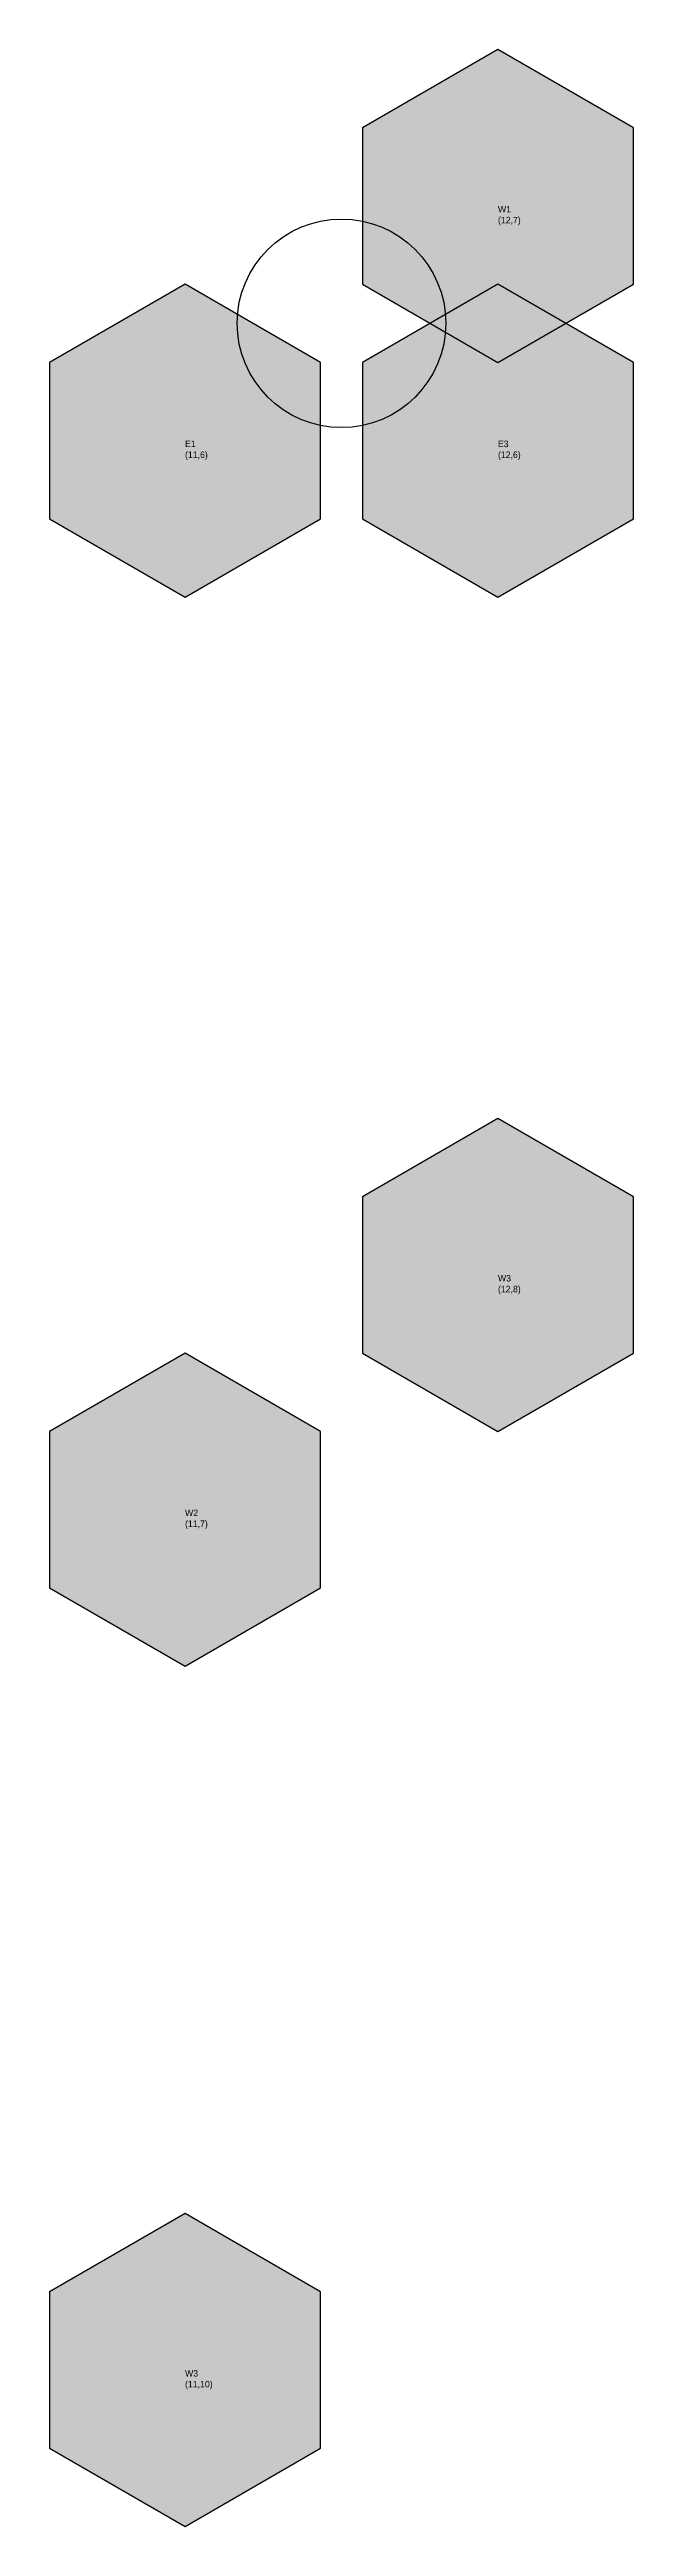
# Model space of a CAD drawing. Header units: metres. Extents: x 100 to 2640, y -53 to 4180.
# Drawn here: x 2268 to 2492, y 3140 to 4090 of the extents above; entities that cross this region are included whole.
import ezdxf

# ---------------------------------------------------------------- set-up
doc = ezdxf.new("R2010")
doc.units = ezdxf.units.M
for name, color, linetype in [('ENGINES', 1, 'Continuous'), ('SHAPES', 250, 'Continuous'), ('TEXT', 250, 'Continuous')]:
    doc.layers.add(name, color=color, linetype=linetype)

msp = doc.modelspace()

# ---------------------------------------------------------------- texts
at = {"layer": 'TEXT', "color": 250, "char_height": 2.5, "attachment_point": 1}
for s, insert in [('W1\\P(12,7)', (2440, 4030)), ('E1\\P(11,6)', (2320, 3940)), ('E3\\P(12,6)', (2440, 3940)), ('W3\\P(12,8)', (2440, 3620)), ('W2\\P(11,7)', (2320, 3530)), ('W3\\P(11,10)', (2320, 3200))]:
    msp.add_mtext(s, dxfattribs=dict(at, insert=insert))

# ---------------------------------------------------------------- hatches: boundary and pattern name
at = {"layer": 'SHAPES'}
for color, points in [(222, [(2491.96, 4060), (2440, 4090), (2388.04, 4060), (2388.04, 4000), (2440, 3970), (2491.96, 4000)]), (222, [(2371.96, 3970), (2320, 4000), (2268.04, 3970), (2268.04, 3910), (2320, 3880), (2371.96, 3910)]), (222, [(2491.96, 3970), (2440, 4000), (2388.04, 3970), (2388.04, 3910), (2440, 3880), (2491.96, 3910)]), (202, [(2491.96, 3650), (2440, 3680), (2388.04, 3650), (2388.04, 3590), (2440, 3560), (2491.96, 3590)]), (202, [(2371.96, 3560), (2320, 3590), (2268.04, 3560), (2268.04, 3500), (2320, 3470), (2371.96, 3500)]), (152, [(2371.96, 3230), (2320, 3260), (2268.04, 3230), (2268.04, 3170), (2320, 3140), (2371.96, 3170)])]:
    msp.add_hatch(color=color, dxfattribs=at).paths.add_polyline_path(points)

# ---------------------------------------------------------------- linework, layer by layer
at = {"layer": 'ENGINES', "color": 1}
msp.add_circle((2380, 3985), 40, dxfattribs=at)
at = {"layer": 'SHAPES', "color": 222}
for points in [[(2491.96, 4060), (2440, 4090), (2388.04, 4060), (2388.04, 4000), (2440, 3970), (2491.96, 4000)], [(2371.96, 3970), (2320, 4000), (2268.04, 3970), (2268.04, 3910), (2320, 3880), (2371.96, 3910)], [(2491.96, 3970), (2440, 4000), (2388.04, 3970), (2388.04, 3910), (2440, 3880), (2491.96, 3910)]]:
    msp.add_lwpolyline(points, close=True, dxfattribs=at)
at = {"layer": 'SHAPES', "color": 202}
for points in [[(2491.96, 3650), (2440, 3680), (2388.04, 3650), (2388.04, 3590), (2440, 3560), (2491.96, 3590)], [(2371.96, 3560), (2320, 3590), (2268.04, 3560), (2268.04, 3500), (2320, 3470), (2371.96, 3500)]]:
    msp.add_lwpolyline(points, close=True, dxfattribs=at)
at = {"layer": 'SHAPES', "color": 152}
msp.add_lwpolyline([(2371.96, 3230), (2320, 3260), (2268.04, 3230), (2268.04, 3170), (2320, 3140), (2371.96, 3170)], close=True, dxfattribs=at)

msp.set_redraw_order([(e.dxf.handle, doc.entitydb.next_handle()) for e in msp.query("TEXT MTEXT ATTDEF DIMENSION ARC_DIMENSION")])  # texts and dimensions are drawn at this point

doc.saveas('drawing.dxf')
